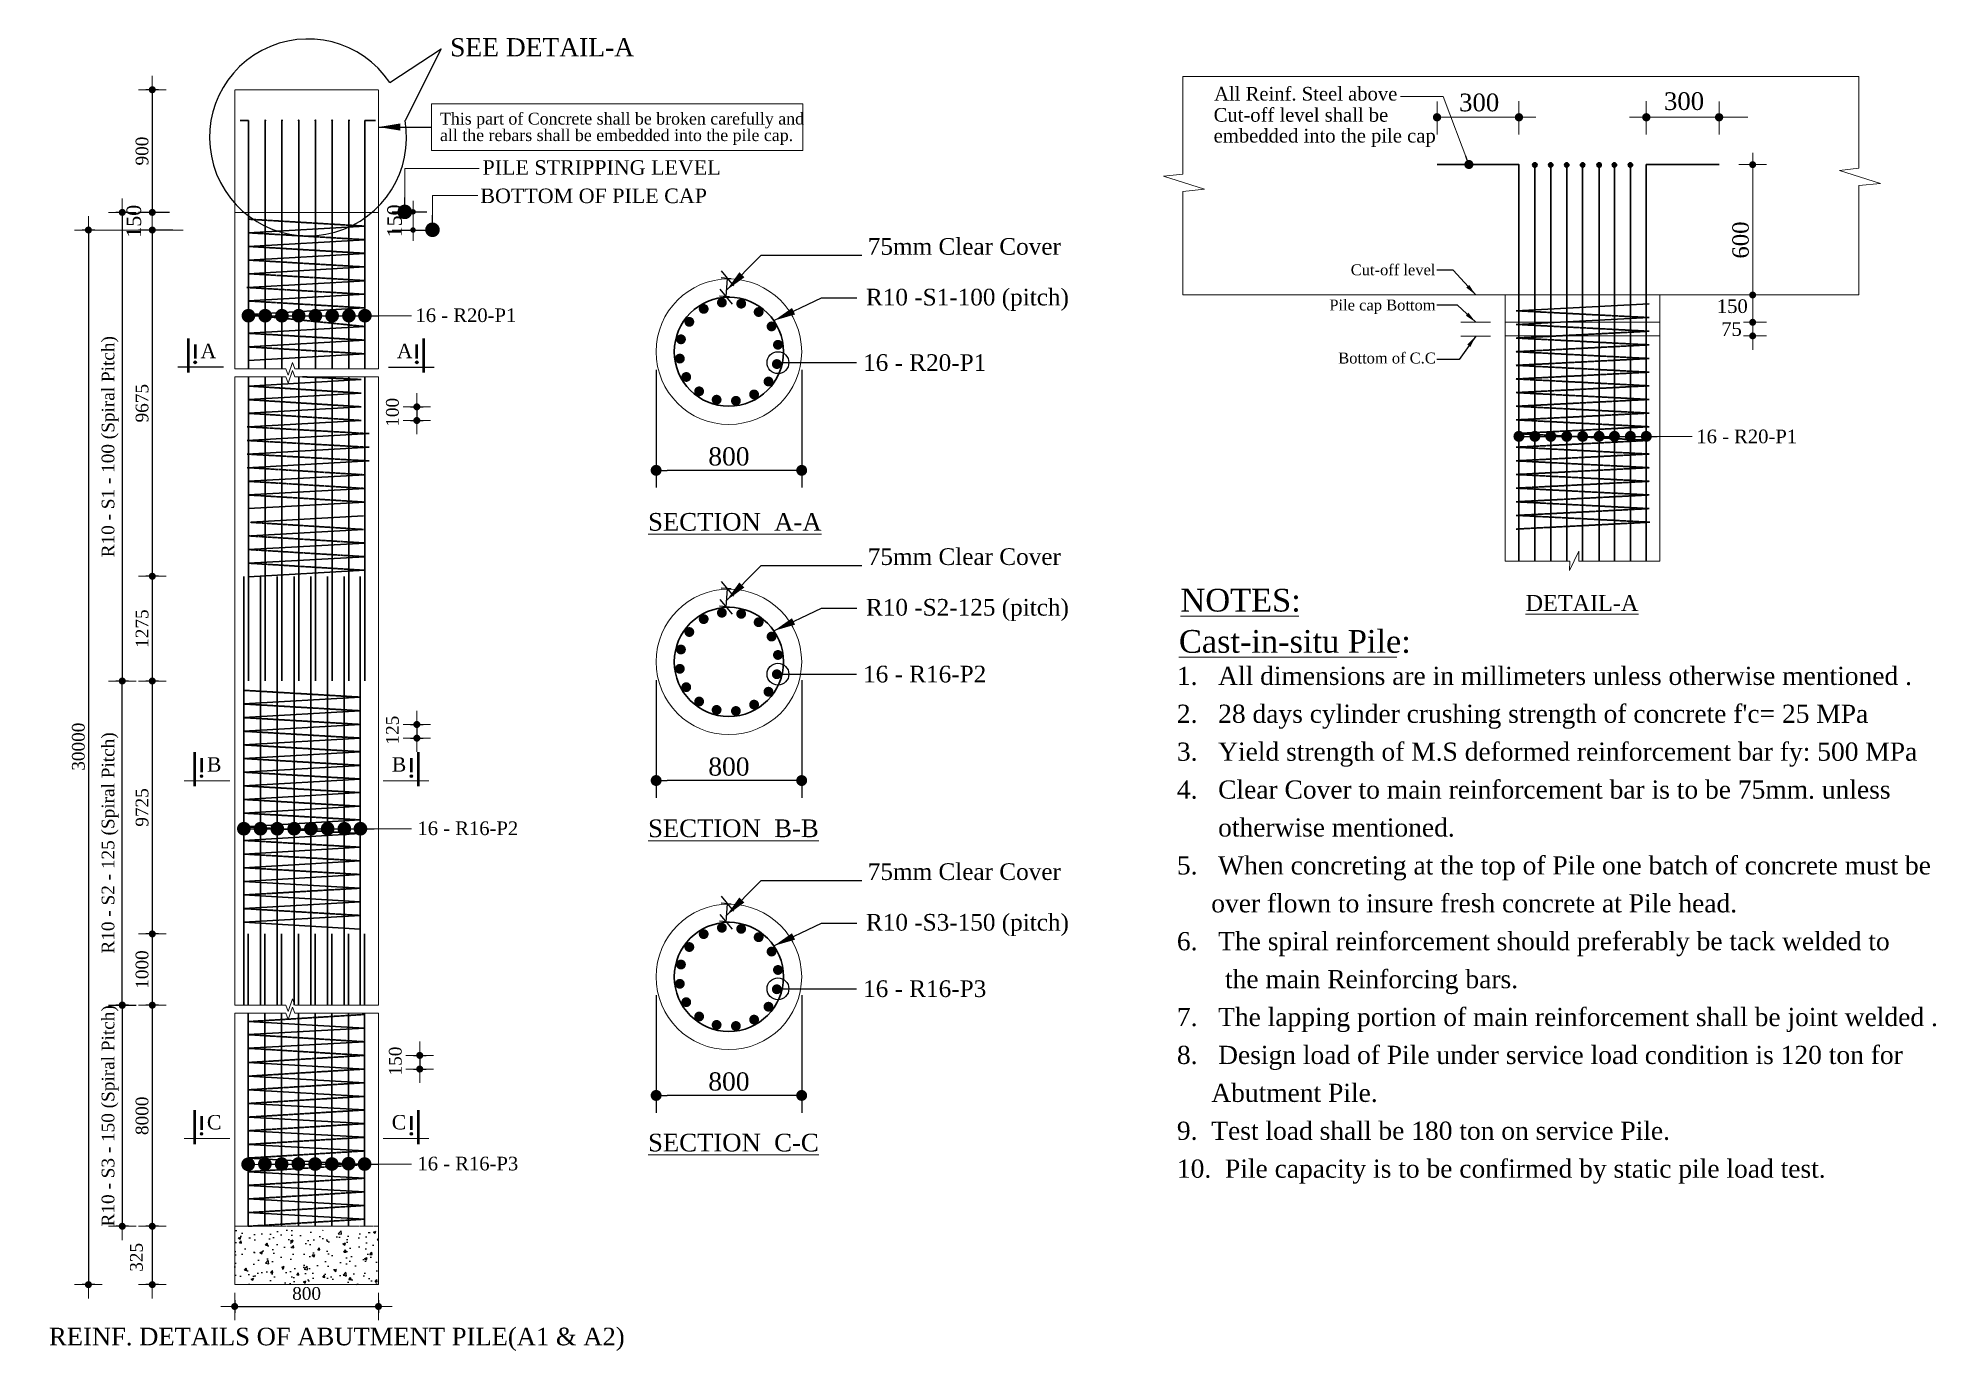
# Model space of a CAD drawing. Header units: inches. Extents: x -396 to 84373, y -33132 to 10226.
# Drawn here: x -396 to 10035, y -14051 to -6833 of the extents above; entities that cross this region are included whole.
import ezdxf

# ---------------------------------------------------------------- set-up
doc = ezdxf.new("R2010")
doc.units = ezdxf.units.IN
doc.header["$LTSCALE"] = 15
doc.header["$MEASUREMENT"] = 0
doc.header["$PDMODE"] = 3
doc.header["$PDSIZE"] = -15
for name, pattern in [('DASHED2', [0.375, 0.25, -0.125]), ('DASHEDX2', [38.1, 25.4, -12.7]), ('HIDDEN', [9.525, 6.35, -3.175])]:
    doc.linetypes.add(name, pattern=pattern)
for name, color, linetype, lineweight in [('dim', 7, 'Continuous', 18), ('L.L', 200, 'Continuous', 18), ('Reinf.', 12, 'Continuous', 30), ('text', 7, 'Continuous', 20)]:
    doc.layers.add(name, color=color, linetype=linetype, lineweight=lineweight)
for name, color, linetype in [('Dimision', 4, 'Continuous'), ('HATCH', 35, 'Continuous'), ('Pile', 7, 'Continuous'), ('raling', 6, 'Continuous')]:
    doc.layers.add(name, color=color, linetype=linetype)
doc.styles.get("Standard").update_dxf_attribs({"font": 'times.ttf'})
doc.dimstyles.new('ALTER', dxfattribs={"dimtxt": 110, "dimasz": 65, "dimexe": 95, "dimexo": 100, "dimgap": 30, "dimtad": 1, "dimdec": 0, "dimzin": 0, "dimdsep": 46, "dimtxsty": 'Standard', "dimblk": 'DOT', "dimcen": 35, "dimadec": 0, "dimazin": 0, "dimtfac": 1, "dimtdec": 0, "dimtofl": 0, "dimtmove": 0, "dimatfit": 3, "dimfxl": 1, "dimtolj": 1, "dimtzin": 0, "dimarcsym": 0})
doc.dimstyles.new('ISO-25', dxfattribs={"dimtxt": 75, "dimasz": 50, "dimexe": 95, "dimexo": 75.625, "dimgap": 60, "dimtad": 1, "dimdec": 1, "dimdsep": 46, "dimtxsty": 'Standard', "dimblk": 'DOT', "dimcen": 52.5, "dimclrd": 256, "dimclre": 256, "dimclrt": 256, "dimadec": 0, "dimazin": 0, "dimtfac": 1, "dimtdec": 1, "dimtix": 1, "dimtmove": 0, "dimatfit": 3, "dimldrblk": 'DOT', "dimfxl": 1, "dimlwd": -1, "dimarcsym": 0})
doc.dimstyles.new('ISO-70', dxfattribs={"dimscale": 0, "dimtxt": 70, "dimasz": 0.75, "dimexe": 35, "dimexo": 35, "dimgap": 20, "dimtad": 1, "dimdec": 0, "dimlfac": -1, "dimzin": 1, "dimdsep": 46, "dimtxsty": 'Standard', "dimblk": 'DIM', "dimcen": 60, "dimclrd": 256, "dimclre": 256, "dimclrt": 256, "dimadec": 0, "dimazin": 0, "dimtfac": 1, "dimtdec": 0, "dimtix": 1, "dimtofl": 0, "dimtmove": 0, "dimatfit": 3, "dimldrblk": 'DOT', "dimfxl": 35, "dimfxlon": 1, "dimtolj": 1, "dimlwd": 25, "dimarcsym": 0})

msp = doc.modelspace()

# ---------------------------------------------------------------- texts
at = {"layer": 'dim', "ltscale": 30, "char_height": 97.35, "attachment_point": 5}
for insert in [(7524.14, -7188.48), (8650.19, -7181.15)]:
    msp.add_mtext('\\A1;300', dxfattribs=dict(at, insert=insert))
at = {"layer": 'text'}
for s, height, p in [('SEE DETAIL-A', 100, (1868.78, -6934.33)), ('All Reinf. Steel above', 75, (6067.6, -7177.37)), ('This part of Concrete shall be broken carefully and', 65, (1812.93, -7309.2)), ('Cut-off level shall be ', 75, (6064.92, -7293.62)), ('all the rebars shall be embedded into the pile cap.', 65, (1812.93, -7399.88)), ('embedded into the pile cap', 75, (6064.92, -7407.99)), ('PILE STRIPPING LEVEL', 80, (2046.79, -7585.08)), ('BOTTOM OF PILE CAP', 80, (2034.93, -7740.96)), ('Cut-off level ', 60, (6818.32, -8137.65)), ('16 - R20-P1', 75, (1678.59, -8394.79)), ('Pile cap Bottom', 60, (6700.83, -8331.22)), ('150', 75, (8830.49, -8344.95)), ('75', 75, (8854.22, -8470.95)), ('A', 79.33, (497.11, -8593.38)), ('A', 79.33, (1576.24, -8593.38)), ('Bottom of C.C', 60, (6749.65, -8622.62)), ('16 - R20-P1', 75, (8717.62, -9061.03)), ('NOTES:', 125, (5882.78, -9986.13)), ('Cast-in-situ Pile:', 125, (5874.03, -10212.72)), ('B', 79.33, (532.11, -10866.12)), ('B', 79.33, (1547.9, -10866.12)), ('16 - R16-P2', 75, (1689.22, -11214.83)), ('C', 79.33, (532.11, -12832.91)), ('C', 79.33, (1547.9, -12832.91)), ('16 - R16-P3', 75, (1689.22, -13057.88))]:
    msp.add_text(s, height=height, dxfattribs=at).set_placement(p)
at = {"layer": 'text', "ltscale": 30}
msp.add_text('600', height=90, rotation=90, dxfattribs=at).set_placement((9005.44, -8045.94))
at = {"layer": 'text', "ltscale": 5}
for s, height, p in [(' %%uDETAIL-A', 88, (7745.93, -9983.18)), ('REINF. DETAILS OF ABUTMENT PILE(A1 & A2)', 96.8, (-335.66, -14019.55))]:
    msp.add_text(s, height=height, dxfattribs=at).set_placement(p)
at = {"layer": 'text', "ltscale": 30, "attachment_point": 1}
for s, insert, char_height, width in [('75mm Clear Cover', (4164.22, -7933.3), 91.6667, 1538.1279), ('R10 -S1-100 (pitch)', (4154.23, -8211.86), 91.6667, 1509.7376), ('16 - R20-P1', (4138.41, -8571.64), 91.6667, 1439.4059), ('{\\LSECTION  A-A}', (2956.48, -9444.41), 97.2, 6300.5129), ('75mm Clear Cover', (4164.22, -9638.39), 91.6667, 1538.1279), ('R10 -S2-125 (pitch)', (4154.23, -9916.96), 91.6667, 1509.7376), ('16 - R16-P2', (4138.41, -10283.94), 91.6667, 1439.4059), ('{\\LSECTION  B-B}', (2956.48, -11128.98), 97.2, 6300.5129), ('75mm Clear Cover', (4164.22, -11369.92), 91.6667, 1538.1279), ('R10 -S3-150 (pitch)', (4154.23, -11648.49), 91.6667, 1509.7376), ('16 - R16-P3', (4138.41, -12013.22), 91.6667, 1439.4059), ('{\\LSECTION  C-C}', (2956.48, -12856.48), 97.2, 6300.5129)]:
    msp.add_mtext(s, dxfattribs=dict(at, insert=insert, char_height=char_height, width=width))
at = {"layer": 'text', "ltscale": 30, "insert": (5863.04, -10289.53), "char_height": 100, "width": 4875.6237, "attachment_point": 1, "line_spacing_factor": 1.25}
msp.add_mtext("1.   All dimensions are in millimeters unless otherwise mentioned .\\P2.   28 days cylinder crushing strength of concrete f'c= 25 MPa \\P3.   Yield strength of M.S deformed reinforcement bar fy: 500 MPa  \\P4.   Clear Cover to main reinforcement bar is to be 75mm. unless \\P      otherwise mentioned.\\P5.   When concreting at the top of Pile one batch of concrete must be\\P     over flown to insure fresh concrete at Pile head.\\P6.   The spiral reinforcement should preferably be tack welded to \\P       the main Reinforcing bars.\\P7.   The lapping portion of main reinforcement shall be joint welded .\\P8.   Design load of Pile under service load condition is 120 ton for\\P     Abutment Pile.\\P9.  Test load shall be 180 ton on service Pile.\\P10.  Pile capacity is to be confirmed by static pile load test.", dxfattribs=at)

# ---------------------------------------------------------------- blocks, each defined once
blk = doc.blocks.new('_Dot')
at = {"color": 0, "linetype": 'ByBlock', "lineweight": -2}
blk.add_line((-0.5, 0), (-1, 0), dxfattribs=at)
at = {"color": 0, "linetype": 'ByBlock', "const_width": 0.5}
blk.add_lwpolyline([(-0.25, 0, 1), (0.25, 0, 1)], format="xyb", close=True, dxfattribs=at)
blk = doc.blocks.new('*D67')
at = {"layer": 'Defpoints', "color": 0, "ltscale": 30, "transparency": 16777216}
for p in [(3001, -11994), (3801, -11994), (3001, -12646)]:
    blk.add_point(p, dxfattribs=at)
at = {"layer": 'dim', "color": 0, "lineweight": -2, "ltscale": 30, "transparency": 16777216}
for p, q in [((3001, -12094), (3001, -12741)), ((3801, -12094), (3801, -12741)), ((3741, -12646), (3061, -12646))]:
    blk.add_line(p, q, dxfattribs=at)
at = {"layer": 'dim', "color": 0, "lineweight": -2, "ltscale": 30, "transparency": 16777216, "xscale": 60, "yscale": 60, "zscale": 60, "rotation": 180}
blk.add_blockref('_Dot', (3001, -12646), dxfattribs=at)
at = {"layer": 'dim', "color": 0, "lineweight": -2, "ltscale": 30, "transparency": 16777216, "xscale": 60, "yscale": 60, "zscale": 60}
blk.add_blockref('_Dot', (3801, -12646), dxfattribs=at)
at = {"layer": 'dim', "color": 0, "lineweight": 15, "ltscale": 30, "transparency": 16777216, "insert": (3401, -12570), "char_height": 100, "attachment_point": 5}
blk.add_mtext('\\A1;800', dxfattribs=at)
blk = doc.blocks.new('_Oblique')
at = {"color": 0, "linetype": 'ByBlock', "lineweight": -2}
blk.add_line((-0.5, -0.5), (0.5, 0.5), dxfattribs=at)
blk = doc.blocks.new('*D68')
at = {"layer": 'Defpoints', "color": 0, "ltscale": 30, "transparency": 16777216}
for p in [(3394, -11592), (3449, -11597), (3440, -11697)]:
    blk.add_point(p, dxfattribs=at)
at = {"layer": 'dim', "lineweight": -2, "ltscale": 30, "transparency": 16777216}
for p, q in [((3414, -11594), (3359, -11589)), ((3405, -11694), (3350, -11688))]:
    blk.add_line(p, q, dxfattribs=at)
at = {"layer": 'dim', "lineweight": 25, "ltscale": 30, "transparency": 16777216}
blk.add_line((3385, -11692), (3394, -11592), dxfattribs=at)
at = {"layer": 'dim', "lineweight": 25, "ltscale": 30, "transparency": 16777216, "xscale": 75, "yscale": 75, "zscale": 75}
for p, rotation in [((3394, -11592), 84.56619030632406), ((3385, -11692), 264.566190306324)]:
    blk.add_blockref('_Oblique', p, dxfattribs=dict(at, rotation=rotation))
at = {"layer": 'dim', "ltscale": 30, "transparency": 16777216, "insert": (3337, -11613), "char_height": 70, "attachment_point": 5, "rotation": 84.5662}
blk.add_mtext('\\A1;  ', dxfattribs=at)
blk = doc.blocks.new('*U65')
at = {"layer": 'Reinf.', "ltscale": 0.05, "const_width": 27}
blk.add_lwpolyline([(-13.5, 0, 1), (13.5, 0, 1)], format="xyb", close=True, dxfattribs=at)
blk = doc.blocks.new('*U66')
at = {"layer": 'dim', "color": 0, "linetype": 'ByBlock', "lineweight": -2, "transparency": 16777216}
for p, rotation in [((44013, -12953), 180), ((44119, -12959), 157.5), ((43834, -13059), 225), ((43913, -12988), 202.4999999999999), ((44215, -13005), 135), ((43788, -13155), 247.5), ((44286, -13084), 112.4999999999999), ((43782, -13261), 269.9999999999999), ((44321, -13185), 89.99999999999997), ((43817, -13362), 292.5000000000001), ((44269, -13387), 44.99999999999996), ((44315, -13291), 67.49999999999997), ((43888, -13441), 314.9999999999999), ((43984, -13487), 337.4999999999999), ((44190, -13458), 22.4999999999999)]:
    blk.add_blockref('*U65', p, dxfattribs=dict(at, rotation=rotation))
blk.add_blockref('*U65', (44090, -13493), dxfattribs=at)
blk = doc.blocks.new('*D69')
at = {"layer": 'Defpoints', "color": 0, "ltscale": 30, "transparency": 16777216}
for p in [(3001, -10263), (3801, -10263), (3001, -10915)]:
    blk.add_point(p, dxfattribs=at)
at = {"layer": 'dim', "color": 0, "lineweight": -2, "ltscale": 30, "transparency": 16777216}
for p, q in [((3001, -10363), (3001, -11010)), ((3801, -10363), (3801, -11010)), ((3741, -10915), (3061, -10915))]:
    blk.add_line(p, q, dxfattribs=at)
at = {"layer": 'dim', "color": 0, "lineweight": -2, "ltscale": 30, "transparency": 16777216, "xscale": 60, "yscale": 60, "zscale": 60, "rotation": 180}
blk.add_blockref('_Dot', (3001, -10915), dxfattribs=at)
at = {"layer": 'dim', "color": 0, "lineweight": -2, "ltscale": 30, "transparency": 16777216, "xscale": 60, "yscale": 60, "zscale": 60}
blk.add_blockref('_Dot', (3801, -10915), dxfattribs=at)
at = {"layer": 'dim', "color": 0, "lineweight": 15, "ltscale": 30, "transparency": 16777216, "insert": (3401, -10839), "char_height": 100, "attachment_point": 5}
blk.add_mtext('\\A1;800', dxfattribs=at)
blk = doc.blocks.new('*D70')
at = {"layer": 'Defpoints', "color": 0, "ltscale": 30, "transparency": 16777216}
for p in [(3394, -9861), (3449, -9866), (3440, -9965)]:
    blk.add_point(p, dxfattribs=at)
at = {"layer": 'dim', "lineweight": -2, "ltscale": 30, "transparency": 16777216}
for p, q in [((3414, -9862), (3359, -9857)), ((3405, -9962), (3350, -9957))]:
    blk.add_line(p, q, dxfattribs=at)
at = {"layer": 'dim', "lineweight": 25, "ltscale": 30, "transparency": 16777216}
blk.add_line((3385, -9960), (3394, -9861), dxfattribs=at)
at = {"layer": 'dim', "lineweight": 25, "ltscale": 30, "transparency": 16777216, "xscale": 75, "yscale": 75, "zscale": 75}
for p, rotation in [((3394, -9861), 84.56619030632406), ((3385, -9960), 264.566190306324)]:
    blk.add_blockref('_Oblique', p, dxfattribs=dict(at, rotation=rotation))
at = {"layer": 'dim', "ltscale": 30, "transparency": 16777216, "insert": (3337, -9882), "char_height": 70, "attachment_point": 5, "rotation": 84.5662}
blk.add_mtext('\\A1;  ', dxfattribs=at)
blk = doc.blocks.new('*U61')
at = {"layer": 'Reinf.', "ltscale": 0.05, "const_width": 27}
blk.add_lwpolyline([(-13.5, 0, 1), (13.5, 0, 1)], format="xyb", close=True, dxfattribs=at)
blk = doc.blocks.new('*U62')
at = {"layer": 'dim', "color": 0, "linetype": 'ByBlock', "lineweight": -2, "transparency": 16777216}
for p, rotation in [((44013, -12953), 180), ((44119, -12959), 157.5), ((43834, -13059), 225), ((43913, -12988), 202.4999999999999), ((44215, -13005), 135), ((43788, -13155), 247.5), ((44286, -13084), 112.4999999999999), ((43782, -13261), 269.9999999999999), ((44321, -13185), 89.99999999999997), ((43817, -13362), 292.5000000000001), ((44269, -13387), 44.99999999999996), ((44315, -13291), 67.49999999999997), ((43888, -13441), 314.9999999999999), ((43984, -13487), 337.4999999999999), ((44190, -13458), 22.4999999999999)]:
    blk.add_blockref('*U61', p, dxfattribs=dict(at, rotation=rotation))
blk.add_blockref('*U61', (44090, -13493), dxfattribs=at)
blk = doc.blocks.new('*D71')
at = {"layer": 'Defpoints', "color": 0, "ltscale": 30, "transparency": 16777216}
for p in [(3001, -8558), (3801, -8558), (3001, -9210)]:
    blk.add_point(p, dxfattribs=at)
at = {"layer": 'dim', "color": 0, "lineweight": -2, "ltscale": 30, "transparency": 16777216}
for p, q in [((3001, -8658), (3001, -9305)), ((3801, -8658), (3801, -9305)), ((3741, -9210), (3061, -9210))]:
    blk.add_line(p, q, dxfattribs=at)
at = {"layer": 'dim', "color": 0, "lineweight": -2, "ltscale": 30, "transparency": 16777216, "xscale": 60, "yscale": 60, "zscale": 60, "rotation": 180}
blk.add_blockref('_Dot', (3001, -9210), dxfattribs=at)
at = {"layer": 'dim', "color": 0, "lineweight": -2, "ltscale": 30, "transparency": 16777216, "xscale": 60, "yscale": 60, "zscale": 60}
blk.add_blockref('_Dot', (3801, -9210), dxfattribs=at)
at = {"layer": 'dim', "color": 0, "lineweight": 15, "ltscale": 30, "transparency": 16777216, "insert": (3401, -9134), "char_height": 100, "attachment_point": 5}
blk.add_mtext('\\A1;800', dxfattribs=at)
blk = doc.blocks.new('*D72')
at = {"layer": 'Defpoints', "color": 0, "ltscale": 30, "transparency": 16777216}
for p in [(3394, -8155), (3449, -8161), (3440, -8260)]:
    blk.add_point(p, dxfattribs=at)
at = {"layer": 'dim', "lineweight": -2, "ltscale": 30, "transparency": 16777216}
for p, q in [((3414, -8157), (3359, -8152)), ((3405, -8257), (3350, -8252))]:
    blk.add_line(p, q, dxfattribs=at)
at = {"layer": 'dim', "lineweight": 25, "ltscale": 30, "transparency": 16777216}
blk.add_line((3385, -8255), (3394, -8155), dxfattribs=at)
at = {"layer": 'dim', "lineweight": 25, "ltscale": 30, "transparency": 16777216, "xscale": 75, "yscale": 75, "zscale": 75}
for p, rotation in [((3394, -8155), 84.56619030632406), ((3385, -8255), 264.566190306324)]:
    blk.add_blockref('_Oblique', p, dxfattribs=dict(at, rotation=rotation))
at = {"layer": 'dim', "ltscale": 30, "transparency": 16777216, "insert": (3337, -8176), "char_height": 70, "attachment_point": 5, "rotation": 84.5662}
blk.add_mtext('\\A1;  ', dxfattribs=at)
blk = doc.blocks.new('*U63')
at = {"layer": 'Reinf.', "ltscale": 0.05, "const_width": 27}
blk.add_lwpolyline([(-13.5, 0, 1), (13.5, 0, 1)], format="xyb", close=True, dxfattribs=at)
blk = doc.blocks.new('*U64')
at = {"layer": 'dim', "color": 0, "linetype": 'ByBlock', "lineweight": -2, "transparency": 16777216}
for p, rotation in [((44013, -12953), 180), ((44119, -12959), 157.5), ((43834, -13059), 225), ((43913, -12988), 202.4999999999999), ((44215, -13005), 135), ((43788, -13155), 247.5), ((44286, -13084), 112.4999999999999), ((43782, -13261), 269.9999999999999), ((44321, -13185), 89.99999999999997), ((43817, -13362), 292.5000000000001), ((44269, -13387), 44.99999999999996), ((44315, -13291), 67.49999999999997), ((43888, -13441), 314.9999999999999), ((43984, -13487), 337.4999999999999), ((44190, -13458), 22.4999999999999)]:
    blk.add_blockref('*U63', p, dxfattribs=dict(at, rotation=rotation))
blk.add_blockref('*U63', (44090, -13493), dxfattribs=at)
blk = doc.blocks.new('DIM')
at = {"layer": 'dim'}
for p, q in [((-101, 0), (101, 0)), ((0, -101), (0, 101))]:
    blk.add_line(p, q, dxfattribs=at)
at = {"layer": 'dim', "const_width": 25.4}
blk.add_lwpolyline([(-13, 0, 1), (13, 0, 1)], format="xyb", close=True, dxfattribs=at)
blk = doc.blocks.new('*D73')
at = {"layer": 'Defpoints', "color": 0, "ltscale": 30, "transparency": 16777216}
for p in [(1386, -8861), (1388, -8936), (1686, -8936)]:
    blk.add_point(p, dxfattribs=at)
at = {"layer": 'dim', "lineweight": -2, "ltscale": 30, "transparency": 16777216}
for p, q in [((1651, -8861), (1721, -8861)), ((1651, -8936), (1721, -8936))]:
    blk.add_line(p, q, dxfattribs=at)
at = {"layer": 'dim', "lineweight": 25, "ltscale": 30, "transparency": 16777216}
blk.add_line((1686, -8862), (1686, -8936), dxfattribs=at)
at = {"layer": 'dim', "lineweight": 25, "ltscale": 30, "transparency": 16777216, "xscale": 0.75, "yscale": 0.75, "zscale": 0.75}
for p, rotation in [((1686, -8861), 90), ((1686, -8936), 270)]:
    blk.add_blockref('DIM', p, dxfattribs=dict(at, rotation=rotation))
at = {"layer": 'dim', "ltscale": 30, "transparency": 16777216, "insert": (1552, -8891), "char_height": 70, "attachment_point": 5, "rotation": 90}
blk.add_mtext('\\A1;100', dxfattribs=at)
blk = doc.blocks.new('*D74')
at = {"layer": 'Defpoints', "color": 0, "ltscale": 30, "transparency": 16777216}
for p in [(685, -7889), (232, -9792), (685, -9792)]:
    blk.add_point(p, dxfattribs=at)
at = {"layer": 'dim', "lineweight": -2, "ltscale": 30, "transparency": 16777216}
for p, q in [((267, -7889), (197, -7889)), ((267, -9792), (197, -9792))]:
    blk.add_line(p, q, dxfattribs=at)
at = {"layer": 'dim', "lineweight": 25, "ltscale": 30, "transparency": 16777216}
blk.add_line((232, -7890), (232, -9792), dxfattribs=at)
at = {"layer": 'dim', "lineweight": 25, "ltscale": 30, "transparency": 16777216, "xscale": 0.75, "yscale": 0.75, "zscale": 0.75}
for p, rotation in [((232, -7889), 90), ((232, -9792), 270)]:
    blk.add_blockref('DIM', p, dxfattribs=dict(at, rotation=rotation))
at = {"layer": 'dim', "lineweight": 15, "ltscale": 30, "transparency": 16777216, "insert": (176, -8841), "char_height": 70, "attachment_point": 5, "rotation": 90}
blk.add_mtext('\\A1;9675', dxfattribs=at)
blk = doc.blocks.new('*D75')
at = {"layer": 'Defpoints', "color": 0, "ltscale": 30, "transparency": 16777216}
for p in [(156, -7889), (-119, -13686), (685, -13686)]:
    blk.add_point(p, dxfattribs=at)
at = {"layer": 'dim', "lineweight": -2, "ltscale": 30, "transparency": 16777216}
for p, q in [((-84, -7889), (-154, -7889)), ((-84, -13686), (-154, -13686))]:
    blk.add_line(p, q, dxfattribs=at)
at = {"layer": 'dim', "lineweight": 25, "ltscale": 30, "transparency": 16777216}
blk.add_line((-119, -7890), (-119, -13685), dxfattribs=at)
at = {"layer": 'dim', "lineweight": 25, "ltscale": 30, "transparency": 16777216, "xscale": 0.75, "yscale": 0.75, "zscale": 0.75}
for p, rotation in [((-119, -7889), 90), ((-119, -13686), 270)]:
    blk.add_blockref('DIM', p, dxfattribs=dict(at, rotation=rotation))
at = {"layer": 'dim', "lineweight": 15, "ltscale": 30, "transparency": 16777216, "insert": (-174, -10729), "char_height": 70, "width": 255.11, "attachment_point": 5, "rotation": 90}
blk.add_mtext('\\A1;30000', dxfattribs=at)
blk = doc.blocks.new('*D76')
at = {"layer": 'Defpoints', "color": 0, "ltscale": 30, "transparency": 16777216}
for p in [(685, -9792), (232, -10368), (685, -10368)]:
    blk.add_point(p, dxfattribs=at)
at = {"layer": 'dim', "lineweight": -2, "ltscale": 30, "transparency": 16777216}
for p, q in [((267, -9792), (197, -9792)), ((267, -10368), (197, -10368))]:
    blk.add_line(p, q, dxfattribs=at)
at = {"layer": 'dim', "lineweight": 25, "ltscale": 30, "transparency": 16777216}
blk.add_line((232, -9793), (232, -10367), dxfattribs=at)
at = {"layer": 'dim', "lineweight": 25, "ltscale": 30, "transparency": 16777216, "xscale": 0.75, "yscale": 0.75, "zscale": 0.75}
for p, rotation in [((232, -9792), 90), ((232, -10368), 270)]:
    blk.add_blockref('DIM', p, dxfattribs=dict(at, rotation=rotation))
at = {"layer": 'dim', "lineweight": 15, "ltscale": 30, "transparency": 16777216, "insert": (176, -10080), "char_height": 70, "attachment_point": 5, "rotation": 90}
blk.add_mtext('\\A1;1275', dxfattribs=at)
blk = doc.blocks.new('*D77')
at = {"layer": 'Defpoints', "color": 0, "ltscale": 30, "transparency": 16777216}
for p in [(1381, -10607), (1383, -10682), (1686, -10682)]:
    blk.add_point(p, dxfattribs=at)
at = {"layer": 'dim', "lineweight": -2, "ltscale": 30, "transparency": 16777216}
for p, q in [((1651, -10607), (1721, -10607)), ((1651, -10682), (1721, -10682))]:
    blk.add_line(p, q, dxfattribs=at)
at = {"layer": 'dim', "lineweight": 25, "ltscale": 30, "transparency": 16777216}
blk.add_line((1686, -10607), (1686, -10681), dxfattribs=at)
at = {"layer": 'dim', "lineweight": 25, "ltscale": 30, "transparency": 16777216, "xscale": 0.75, "yscale": 0.75, "zscale": 0.75}
for p, rotation in [((1686, -10607), 90), ((1686, -10682), 270)]:
    blk.add_blockref('DIM', p, dxfattribs=dict(at, rotation=rotation))
at = {"layer": 'dim', "lineweight": 15, "ltscale": 30, "transparency": 16777216, "insert": (1552, -10638), "char_height": 70, "attachment_point": 5, "rotation": 90}
blk.add_mtext('\\A1;125', dxfattribs=at)
blk = doc.blocks.new('*D78')
at = {"layer": 'Defpoints', "color": 0, "ltscale": 30, "transparency": 16777216}
for p in [(685, -10368), (232, -11758), (753, -11758)]:
    blk.add_point(p, dxfattribs=at)
at = {"layer": 'dim', "lineweight": -2, "ltscale": 30, "transparency": 16777216}
for p, q in [((267, -10368), (197, -10368)), ((267, -11758), (197, -11758))]:
    blk.add_line(p, q, dxfattribs=at)
at = {"layer": 'dim', "lineweight": 25, "ltscale": 30, "transparency": 16777216}
blk.add_line((232, -10368), (232, -11757), dxfattribs=at)
at = {"layer": 'dim', "lineweight": 25, "ltscale": 30, "transparency": 16777216, "xscale": 0.75, "yscale": 0.75, "zscale": 0.75}
for p, rotation in [((232, -10368), 90), ((232, -11758), 270)]:
    blk.add_blockref('DIM', p, dxfattribs=dict(at, rotation=rotation))
at = {"layer": 'dim', "lineweight": 15, "ltscale": 30, "transparency": 16777216, "insert": (176, -11063), "char_height": 70, "width": 277.14, "attachment_point": 5, "rotation": 90}
blk.add_mtext('\\A1;9725', dxfattribs=at)
blk = doc.blocks.new('*D79')
at = {"layer": 'Defpoints', "color": 0, "ltscale": 30, "transparency": 16777216}
for p in [(685, -7118), (232, -7792), (685, -7792)]:
    blk.add_point(p, dxfattribs=at)
at = {"layer": 'dim', "lineweight": -2, "ltscale": 30, "transparency": 16777216}
for p, q in [((267, -7118), (197, -7118)), ((267, -7792), (197, -7792))]:
    blk.add_line(p, q, dxfattribs=at)
at = {"layer": 'dim', "lineweight": 25, "ltscale": 30, "transparency": 16777216}
blk.add_line((232, -7118), (232, -7792), dxfattribs=at)
at = {"layer": 'dim', "lineweight": 25, "ltscale": 30, "transparency": 16777216, "xscale": 0.75, "yscale": 0.75, "zscale": 0.75}
for p, rotation in [((232, -7118), 90), ((232, -7792), 270)]:
    blk.add_blockref('DIM', p, dxfattribs=dict(at, rotation=rotation))
at = {"layer": 'dim', "lineweight": 15, "ltscale": 30, "transparency": 16777216, "insert": (176, -7455), "char_height": 70, "attachment_point": 5, "rotation": 90}
blk.add_mtext('\\A1;900', dxfattribs=at)
blk = doc.blocks.new('*D80')
at = {"layer": 'Defpoints', "color": 0, "ltscale": 5, "transparency": 16777216}
for p in [(1475, -7789), (1475, -7889), (1665, -7889)]:
    blk.add_point(p, dxfattribs=at)
at = {"layer": 'dim', "lineweight": -2, "ltscale": 5, "transparency": 16777216}
for p, q in [((1551, -7789), (1740, -7789)), ((1551, -7889), (1740, -7889))]:
    blk.add_line(p, q, dxfattribs=at)
at = {"layer": 'dim', "ltscale": 5, "transparency": 16777216}
for p, q in [((1665, -7759), (1665, -7729)), ((1665, -7789), (1665, -7889)), ((1665, -7919), (1665, -7949))]:
    blk.add_line(p, q, dxfattribs=at)
at = {"layer": 'dim', "ltscale": 5, "transparency": 16777216, "xscale": 30, "yscale": 30, "zscale": 30}
for p, rotation in [((1665, -7789), 270), ((1665, -7889), 90)]:
    blk.add_blockref('_Dot', p, dxfattribs=dict(at, rotation=rotation))
at = {"layer": 'dim', "lineweight": 15, "ltscale": 5, "transparency": 16777216, "insert": (1564, -7839), "char_height": 80, "attachment_point": 5, "rotation": 90}
blk.add_mtext('150', dxfattribs=at)
blk = doc.blocks.new('*D88')
at = {"layer": 'Defpoints', "color": 0, "ltscale": 30, "transparency": 16777216}
for p in [(685, -11758), (232, -12150), (685, -12150)]:
    blk.add_point(p, dxfattribs=at)
at = {"layer": 'dim', "lineweight": -2, "ltscale": 30, "transparency": 16777216}
for p, q in [((267, -11758), (197, -11758)), ((267, -12150), (197, -12150))]:
    blk.add_line(p, q, dxfattribs=at)
at = {"layer": 'dim', "lineweight": 25, "ltscale": 30, "transparency": 16777216}
blk.add_line((232, -11759), (232, -12149), dxfattribs=at)
at = {"layer": 'dim', "lineweight": 25, "ltscale": 30, "transparency": 16777216, "xscale": 0.75, "yscale": 0.75, "zscale": 0.75}
for p, rotation in [((232, -11758), 90), ((232, -12150), 270)]:
    blk.add_blockref('DIM', p, dxfattribs=dict(at, rotation=rotation))
at = {"layer": 'dim', "lineweight": 15, "ltscale": 30, "transparency": 16777216, "insert": (176, -11954), "char_height": 70, "attachment_point": 5, "rotation": 90}
blk.add_mtext('\\A1;1000', dxfattribs=at)
blk = doc.blocks.new('*D89')
at = {"layer": 'Defpoints', "color": 0, "ltscale": 30, "transparency": 16777216}
for p in [(685, -12150), (232, -13365), (685, -13365)]:
    blk.add_point(p, dxfattribs=at)
at = {"layer": 'dim', "lineweight": -2, "ltscale": 30, "transparency": 16777216}
for p, q in [((267, -12150), (197, -12150)), ((267, -13365), (197, -13365))]:
    blk.add_line(p, q, dxfattribs=at)
at = {"layer": 'dim', "lineweight": 25, "ltscale": 30, "transparency": 16777216}
blk.add_line((232, -12151), (232, -13364), dxfattribs=at)
at = {"layer": 'dim', "lineweight": 25, "ltscale": 30, "transparency": 16777216, "xscale": 0.75, "yscale": 0.75, "zscale": 0.75}
for p, rotation in [((232, -12150), 90), ((232, -13365), 270)]:
    blk.add_blockref('DIM', p, dxfattribs=dict(at, rotation=rotation))
at = {"layer": 'dim', "lineweight": 15, "ltscale": 30, "transparency": 16777216, "insert": (176, -12758), "char_height": 70, "attachment_point": 5, "rotation": 90}
blk.add_mtext('\\A1;8000', dxfattribs=at)
blk = doc.blocks.new('*D81')
at = {"layer": 'Defpoints', "color": 0, "ltscale": 30, "transparency": 16777216}
for p in [(209, -7792), (67, -10368), (232, -10368)]:
    blk.add_point(p, dxfattribs=at)
at = {"layer": 'dim', "lineweight": -2, "ltscale": 30, "transparency": 16777216}
for p, q in [((102, -7792), (32, -7792)), ((102, -10368), (32, -10368))]:
    blk.add_line(p, q, dxfattribs=at)
at = {"layer": 'dim', "lineweight": 25, "ltscale": 30, "transparency": 16777216}
blk.add_line((67, -7793), (67, -10367), dxfattribs=at)
at = {"layer": 'dim', "lineweight": 25, "ltscale": 30, "transparency": 16777216, "xscale": 0.75, "yscale": 0.75, "zscale": 0.75}
for p, rotation in [((67, -7792), 90), ((67, -10368), 270)]:
    blk.add_blockref('DIM', p, dxfattribs=dict(at, rotation=rotation))
at = {"layer": 'dim', "lineweight": 15, "ltscale": 30, "transparency": 16777216, "insert": (0, -9080), "char_height": 70, "attachment_point": 5, "rotation": 90}
blk.add_mtext('\\A1;R10 - S1 - 100 (Spiral Pitch)', dxfattribs=at)
blk = doc.blocks.new('*D82')
at = {"layer": 'Defpoints', "color": 0, "ltscale": 30, "transparency": 16777216}
for p in [(67, -10368), (143, -10368), (232, -12149)]:
    blk.add_point(p, dxfattribs=at)
at = {"layer": 'dim', "lineweight": -2, "ltscale": 30, "transparency": 16777216}
for p, q in [((102, -10368), (32, -10368)), ((102, -12149), (32, -12149))]:
    blk.add_line(p, q, dxfattribs=at)
at = {"layer": 'dim', "lineweight": 25, "ltscale": 30, "transparency": 16777216}
blk.add_line((67, -12149), (67, -10368), dxfattribs=at)
at = {"layer": 'dim', "lineweight": 25, "ltscale": 30, "transparency": 16777216, "xscale": 0.75, "yscale": 0.75, "zscale": 0.75}
for p, rotation in [((67, -10368), 90), ((67, -12149), 270)]:
    blk.add_blockref('DIM', p, dxfattribs=dict(at, rotation=rotation))
at = {"layer": 'dim', "lineweight": 15, "ltscale": 30, "transparency": 16777216, "insert": (0, -11258), "char_height": 70, "attachment_point": 5, "rotation": 90}
blk.add_mtext('\\A1;R10 - S2 - 125 (Spiral Pitch)', dxfattribs=at)
blk = doc.blocks.new('*D83')
at = {"layer": 'Defpoints', "color": 0, "ltscale": 30, "transparency": 16777216}
for p in [(232, -12151), (67, -13365), (308, -13365)]:
    blk.add_point(p, dxfattribs=at)
at = {"layer": 'dim', "lineweight": -2, "ltscale": 30, "transparency": 16777216}
for p, q in [((102, -12151), (32, -12151)), ((102, -13365), (32, -13365))]:
    blk.add_line(p, q, dxfattribs=at)
at = {"layer": 'dim', "lineweight": 25, "ltscale": 30, "transparency": 16777216}
blk.add_line((67, -12152), (67, -13364), dxfattribs=at)
at = {"layer": 'dim', "lineweight": 25, "ltscale": 30, "transparency": 16777216, "xscale": 0.75, "yscale": 0.75, "zscale": 0.75}
for p, rotation in [((67, -12151), 90), ((67, -13365), 270)]:
    blk.add_blockref('DIM', p, dxfattribs=dict(at, rotation=rotation))
at = {"layer": 'dim', "lineweight": 15, "ltscale": 30, "transparency": 16777216, "insert": (0, -12758), "char_height": 70, "attachment_point": 5, "rotation": 90}
blk.add_mtext('\\A1;R10 - S3 - 150 (Spiral Pitch)', dxfattribs=at)
blk = doc.blocks.new('*D84')
at = {"layer": 'Defpoints', "color": 0, "ltscale": 5, "transparency": 16777216}
for p in [(401, -7792), (232, -7889), (421, -7889)]:
    blk.add_point(p, dxfattribs=at)
at = {"layer": 'dim', "lineweight": -2, "ltscale": 5, "transparency": 16777216}
for p, q in [((326, -7792), (157, -7792)), ((345, -7889), (157, -7889))]:
    blk.add_line(p, q, dxfattribs=at)
at = {"layer": 'dim', "ltscale": 5, "transparency": 16777216}
for p, q in [((232, -7762), (232, -7732)), ((232, -7792), (232, -7889)), ((232, -7919), (232, -7949))]:
    blk.add_line(p, q, dxfattribs=at)
at = {"layer": 'dim', "ltscale": 5, "transparency": 16777216, "xscale": 30, "yscale": 30, "zscale": 30}
for p, rotation in [((232, -7792), 270), ((232, -7889), 90)]:
    blk.add_blockref('_Dot', p, dxfattribs=dict(at, rotation=rotation))
at = {"layer": 'dim', "lineweight": 15, "ltscale": 5, "transparency": 16777216, "insert": (131, -7841), "char_height": 80, "attachment_point": 5, "rotation": 90}
blk.add_mtext('150', dxfattribs=at)
blk = doc.blocks.new('*D85')
at = {"layer": 'Defpoints', "color": 0, "ltscale": 30, "transparency": 16777216}
for p in [(685, -13365), (232, -13686), (1478, -13686)]:
    blk.add_point(p, dxfattribs=at)
at = {"layer": 'dim', "lineweight": -2, "ltscale": 30, "transparency": 16777216}
for p, q in [((267, -13365), (197, -13365)), ((267, -13686), (197, -13686))]:
    blk.add_line(p, q, dxfattribs=at)
at = {"layer": 'dim', "lineweight": 25, "ltscale": 30, "transparency": 16777216}
blk.add_line((232, -13366), (232, -13685), dxfattribs=at)
at = {"layer": 'dim', "lineweight": 25, "ltscale": 30, "transparency": 16777216, "xscale": 0.75, "yscale": 0.75, "zscale": 0.75}
for p, rotation in [((232, -13365), 90), ((232, -13686), 270)]:
    blk.add_blockref('DIM', p, dxfattribs=dict(at, rotation=rotation))
at = {"layer": 'dim', "lineweight": 15, "ltscale": 30, "transparency": 16777216, "insert": (145, -13536), "char_height": 70, "attachment_point": 5, "rotation": 90}
blk.add_mtext('\\A1;325', dxfattribs=at)
blk = doc.blocks.new('*D86')
at = {"layer": 'Defpoints', "color": 0, "ltscale": 30, "transparency": 16777216}
for p in [(1397, -12426), (1399, -12501), (1702, -12501)]:
    blk.add_point(p, dxfattribs=at)
at = {"layer": 'dim', "lineweight": -2, "ltscale": 30, "transparency": 16777216}
for p, q in [((1667, -12426), (1737, -12426)), ((1667, -12501), (1737, -12501))]:
    blk.add_line(p, q, dxfattribs=at)
at = {"layer": 'dim', "lineweight": 25, "ltscale": 30, "transparency": 16777216}
blk.add_line((1702, -12427), (1702, -12500), dxfattribs=at)
at = {"layer": 'dim', "lineweight": 25, "ltscale": 30, "transparency": 16777216, "xscale": 0.75, "yscale": 0.75, "zscale": 0.75}
for p, rotation in [((1702, -12426), 90), ((1702, -12501), 270)]:
    blk.add_blockref('DIM', p, dxfattribs=dict(at, rotation=rotation))
at = {"layer": 'dim', "lineweight": 15, "ltscale": 30, "transparency": 16777216, "insert": (1568, -12457), "char_height": 70, "attachment_point": 5, "rotation": 90}
blk.add_mtext('\\A1;150', dxfattribs=at)
blk = doc.blocks.new('*D87')
at = {"layer": 'Defpoints', "color": 0, "ltscale": 30, "transparency": 16777216}
for p in [(685, -13686), (1475, -13686), (1475, -13806)]:
    blk.add_point(p, dxfattribs=at)
at = {"layer": 'dim', "lineweight": -2, "ltscale": 30, "transparency": 16777216}
for p, q in [((685, -13771), (685, -13841)), ((1475, -13771), (1475, -13841))]:
    blk.add_line(p, q, dxfattribs=at)
at = {"layer": 'dim', "lineweight": 25, "ltscale": 30, "transparency": 16777216}
blk.add_line((686, -13806), (1475, -13806), dxfattribs=at)
at = {"layer": 'dim', "lineweight": 25, "ltscale": 30, "transparency": 16777216, "xscale": 0.75, "yscale": 0.75, "zscale": 0.75, "rotation": 180}
blk.add_blockref('DIM', (685, -13806), dxfattribs=at)
at = {"layer": 'dim', "lineweight": 25, "ltscale": 30, "transparency": 16777216, "xscale": 0.75, "yscale": 0.75, "zscale": 0.75}
blk.add_blockref('DIM', (1475, -13806), dxfattribs=at)
at = {"layer": 'dim', "lineweight": 15, "ltscale": 30, "transparency": 16777216, "insert": (1080, -13735), "char_height": 70, "attachment_point": 5}
blk.add_mtext('\\A1;800', dxfattribs=at)

# ---------------------------------------------------------------- dimensions: what is measured, and where the dimension line sits
at = {"layer": 'dim', "lineweight": 15, "ltscale": 30}
for base, p1, p2, angle, text, override, picture, middle in [((231.76, -7792.37), (685.49, -7117.57), (685.49, -7792.37), 90, '900', {"dimscale": 1}, '*D79', (176.05, -7454.97)), ((67.28, -10367.52), (209.33, -7792.37), (231.76, -10367.52), 90, 'R10 - S1 - 100 (Spiral Pitch)', {"dimscale": 1, "dimtmove": 1}, '*D81', (0.35, -9079.95)), ((231.76, -9792.37), (685.49, -7889.3), (685.49, -9792.37), 90, '9675', {"dimscale": 1, "dimtmove": 1}, '*D74', (176.05, -8840.84)), ((231.76, -10367.52), (685.49, -9792.37), (685.49, -10367.52), 90, '1275', {"dimscale": 1, "dimtmove": 1}, '*D76', (176.05, -10079.95)), ((67.28, -10367.52), (231.76, -12149.45), (143.33, -10367.52), 270, 'R10 - S2 - 125 (Spiral Pitch)', {"dimscale": 1, "dimtmove": 1}, '*D82', (0.35, -11258.48)), ((231.76, -11758.21), (685.49, -10367.52), (753.49, -11758.21), 90, '9725', {"dimscale": 1, "dimtmove": 1}, '*D78', (176.05, -11062.86)), ((231.76, -12150.2), (685.49, -11758.21), (685.49, -12150.2), 90, '1000', {"dimscale": 1, "dimtmove": 1}, '*D88', (176.15, -11954.2)), ((231.76, -13365.17), (685.49, -12150.2), (685.49, -13365.17), 90, '8000', {"dimscale": 1, "dimtmove": 1}, '*D89', (176.15, -12757.68))]:
    dim = msp.add_linear_dim(base=base, p1=p1, p2=p2, angle=angle, text=text, dimstyle='ISO-70', override=override, dxfattribs=at)
    dim.commit()
    dim.dimension.update_dxf_attribs({"geometry": picture, "text_midpoint": middle})
for base, p1, p2, text, override, picture, middle in [((-118.84, -13686.02), (155.71, -7889.3), (685.49, -13686.02), '30000', {"dimscale": 1}, '*D75', (-118.84, -10728.74)), ((1685.99, -10681.86), (1380.9, -10606.71), (1382.8, -10681.86), '125', {"dimscale": 1, "dimtmove": 2}, '*D77', (1552.3, -10637.9)), ((67.28, -13365.17), (231.76, -12150.95), (307.81, -13365.17), 'R10 - S3 - 150 (Spiral Pitch)', {"dimscale": 1, "dimtmove": 1}, '*D83', (67.28, -12758.06)), ((1701.92, -12500.99), (1396.83, -12425.84), (1398.73, -12500.99), '150', {"dimscale": 1, "dimtmove": 2}, '*D86', (1568.23, -12457.03)), ((231.76, -13686.02), (685.49, -13365.17), (1478.17, -13686.02), '325', {"dimscale": 1, "dimtmove": 1}, '*D85', (200.85, -13536.02))]:
    dim = msp.add_linear_dim(base=base, p1=p1, p2=p2, angle=90, text=text, dimstyle='ISO-70', override=override, dxfattribs=at)
    dim.commit()
    dim.dimension.update_dxf_attribs({"geometry": picture, "text_midpoint": middle, "dimtype": 160})
at = {"layer": 'dim', "lineweight": 15, "ltscale": 5}
for base, p1, p2, picture, middle in [((231.76, -7889.3), (401.18, -7792.37), (421.06, -7889.3), '*D84', (131.07, -7840.84)), ((1664.76, -7889.3), (1475.46, -7789.3), (1475.46, -7889.3), '*D80', (1564.07, -7839.3))]:
    dim = msp.add_linear_dim(base=base, p1=p1, p2=p2, angle=90, text='150', dimstyle='ISO-25', override={"dimtxt": 80, "dimasz": 30, "dimexe": 75}, dxfattribs=at)
    dim.commit()
    dim.dimension.update_dxf_attribs({"geometry": picture, "text_midpoint": middle})
at = {"layer": 'dim', "ltscale": 30}
for base, p1, p2, angle, text, override, picture, middle, dimtype in [((3394.06, -8155.44), (3439.82, -8260.24), (3449.29, -8160.69), 84.56619, '  ', {"dimscale": 1, "dimasz": 75, "dimblk1": 'Oblique', "dimblk2": 'Oblique', "dimsah": 1}, '*D72', (3391.56, -8181.64), 161), ((1685.99, -8936.25), (1385.67, -8861.11), (1387.57, -8936.25), 90, '100', {"dimscale": 1, "dimtmove": 2}, '*D73', (1552.3, -8890.59), 160), ((3394.06, -9860.53), (3439.82, -9965.34), (3449.29, -9865.79), 84.56619, '  ', {"dimscale": 1, "dimasz": 75, "dimblk1": 'Oblique', "dimblk2": 'Oblique', "dimsah": 1}, '*D70', (3391.56, -9886.73), 161), ((3394.06, -11592.06), (3439.82, -11696.87), (3449.29, -11597.32), 84.56619, '  ', {"dimscale": 1, "dimasz": 75, "dimblk1": 'Oblique', "dimblk2": 'Oblique', "dimsah": 1}, '*D68', (3391.56, -11618.26), 161)]:
    dim = msp.add_linear_dim(base=base, p1=p1, p2=p2, angle=angle, text=text, dimstyle='ISO-70', override=override, dxfattribs=at)
    dim.commit()
    dim.dimension.update_dxf_attribs({"geometry": picture, "text_midpoint": middle, "dimtype": dimtype})
at = {"layer": 'dim', "lineweight": 15, "ltscale": 30}
for base, p1, p2, picture, middle in [((3000.92, -9209.71), (3800.92, -8557.71), (3000.92, -8557.71), '*D71', (3400.92, -9133.85)), ((3000.92, -10914.81), (3800.92, -10262.8), (3000.92, -10262.8), '*D69', (3400.92, -10838.94)), ((3000.92, -12646.34), (3800.92, -11994.33), (3000.92, -11994.33), '*D67', (3400.92, -12570.47))]:
    dim = msp.add_linear_dim(base=base, p1=p1, p2=p2, dimstyle='ALTER', override={"dimtxt": 100, "dimasz": 60, "dimgap": 25}, dxfattribs=at)
    dim.commit()
    dim.dimension.update_dxf_attribs({"geometry": picture, "text_midpoint": middle})
dim = msp.add_linear_dim(base=(1475.46, -13805.66), p1=(685.49, -13686.02), p2=(1475.46, -13686.02), text='800', dimstyle='ISO-70', override={"dimscale": 1, "dimgap": 35, "dimtmove": 1}, dxfattribs=at)
dim.commit()
dim.dimension.update_dxf_attribs({"geometry": '*D87', "text_midpoint": (1080.47, -13805.66), "dimtype": 160})

# ---------------------------------------------------------------- hatches: boundary and pattern name
at = {"layer": 'HATCH', "ltscale": 30}
h = msp.add_hatch(dxfattribs=at)
h.set_pattern_fill('AR-CONC', color=256, scale=20, style=0)
h.set_pattern_definition([(50, (6148.76, 38167.07), (143.45204, -12.55043), [15, -165]), (355, (6148.76, 38167.07), (-27.75027, 150.43843), [12, -132]), (100.4514, (6160.71, 38166.03), (115.70188, 137.8879), [12.74804, -140.22842]), (46.1842, (6148.76, 38207.07), (213.4482, -33.1038), [22.5, -247.5]), (96.6356, (6166.55, 38204.32), (186.9325, 194.8236), [19.1221, -210.3426]), (351.1842, (6148.76, 38207.07), (186.9324, 194.8237), [18, -198]), (21, (6168.76, 38197.07), (119.3814, -80.52378), [15, -165]), (326, (6168.76, 38197.07), (48.66307, 145.03), [12, -132]), (71.4514, (6178.7, 38190.36), (168.04453, 64.5061), [12.74804, -140.22842]), (37.5, (6148.76, 38167.074), (2.43197, 66.57877), [0, -130.4, 0, -134, 0, -132.5]), (7.5, (6148.76, 38167.074), (52.61391, 78.88234), [0, -76.4, 0, -127.4, 0, -50.5]), (327.5, (6104.16, 38167.074), (106.764487, -4.510974), [0, -50, 0, -156, 0, -207]), (317.5, (6084.16, 38167.07), (116.63723, 20.021), [0, -65, 0, -103.6, 0, -147])])
h.paths.add_polyline_path([(1475.46, -13386.02), (685.49, -13386.02), (685.49, -13686.02), (1475.46, -13686.02)])
at = {"layer": 'Pile', "ltscale": 5}
h = msp.add_hatch(color=5, dxfattribs=at)
h.set_gradient(color1=(0, 0, 255), one_color=1, tint=1, name='CYLINDER')
h.paths.add_polyline_path([(460.81, -8616.3, 1), (475.68, -8616.3, 1)])
h = msp.add_hatch(color=5, dxfattribs=at)
h.set_gradient(color1=(0, 0, 255), one_color=1, tint=1, name='CYLINDER')
h.paths.add_polyline_path([(1693.19, -8616.3, -1), (1678.31, -8616.3, -1)])
at = {"layer": 'Reinf.', "ltscale": 0.05}
for points in [[(850.76, -7281.42, 1), (854.22, -7292.63, 1)], [(942.76, -7281.42, 1), (946.22, -7292.63, 1)], [(1034.76, -7281.42, 1), (1038.22, -7292.63, 1)], [(1126.76, -7281.42, 1), (1130.22, -7292.63, 1)], [(1218.76, -7281.42, 1), (1222.22, -7292.63, 1)], [(1310.76, -7281.42, 1), (1314.22, -7292.63, 1)]]:
    msp.add_hatch(color=256, dxfattribs=at).paths.add_polyline_path(points)
at = {"layer": 'Reinf.', "ltscale": 5}
for points in [[(7818.16, -7531.59, 1), (7842.16, -7531.59, 1)], [(7905.66, -7531.59, 1), (7929.66, -7531.59, 1)], [(7993.16, -7531.59, 1), (8017.16, -7531.59, 1)], [(8080.66, -7531.59, 1), (8104.66, -7531.59, 1)], [(8171.47, -7531.59, 1), (8195.47, -7531.59, 1)], [(8255.66, -7531.59, 1), (8279.66, -7531.59, 1)], [(8343.16, -7531.59, 1), (8367.16, -7531.59, 1)]]:
    msp.add_hatch(color=256, dxfattribs=at).paths.add_polyline_path(points)
at = {"layer": 'text', "ltscale": 5}
h = msp.add_hatch(color=5, dxfattribs=at)
h.set_gradient(color1=(0, 0, 255), one_color=1, tint=1, name='CYLINDER')
h.paths.add_polyline_path([(495.81, -10890.41, 1), (510.68, -10890.41, 1)])
h = msp.add_hatch(color=5, dxfattribs=at)
h.set_gradient(color1=(0, 0, 255), one_color=1, tint=1, name='CYLINDER')
h.paths.add_polyline_path([(1663.19, -10890.41, -1), (1648.31, -10890.41, -1)])
h = msp.add_hatch(color=5, dxfattribs=at)
h.set_gradient(color1=(0, 0, 255), one_color=1, tint=1, name='CYLINDER')
h.paths.add_polyline_path([(495.81, -12857.2, 1), (510.68, -12857.2, 1)])
h = msp.add_hatch(color=5, dxfattribs=at)
h.set_gradient(color1=(0, 0, 255), one_color=1, tint=1, name='CYLINDER')
h.paths.add_polyline_path([(1663.19, -12857.2, -1), (1648.31, -12857.2, -1)])

# ---------------------------------------------------------------- linework, layer by layer
at = {"layer": 'dim', "ltscale": 30}
for p, q in [((7292.77, -7363.29), (7292.77, -7182.53)), ((7742.77, -7363.29), (7742.77, -7180.73)), ((8442.77, -7363.29), (8442.77, -7180.73)), ((8842.77, -7363.29), (8842.77, -7182.53)), ((7835.95, -7269.12), (7284.71, -7269.12)), ((8349.58, -7269.12), (9000.82, -7269.12))]:
    msp.add_line(p, q, dxfattribs=at)
at = {"layer": 'Dimision', "lineweight": 15}
msp.add_line((1705.68, -7889.3), (1760.68, -7889.3), dxfattribs=at)
at = {"layer": 'L.L', "linetype": 'HIDDEN', "ltscale": 0.02}
for p, q in [((685.49, -7935.8), (685.49, -7117.57)), ((1475.46, -7117.57), (685.49, -7117.57)), ((1475.46, -7935.8), (1475.46, -7117.57))]:
    msp.add_line(p, q, dxfattribs=at)
at = {"layer": 'L.L', "ltscale": 5}
for p, q in [((1475.46, -7935.8), (1475.46, -8579.8)), ((685.49, -8488.48), (685.49, -8651.62)), ((1475.46, -8488.48), (1475.46, -8651.62)), ((685.49, -8695.69), (685.49, -9806.22)), ((1475.46, -8695.69), (1475.46, -9806.22)), ((1475.46, -9758.32), (1475.46, -10381.27)), ((1475.46, -10381.27), (1475.46, -11372.71)), ((1475.46, -11371.37), (1475.46, -12150.2)), ((685.49, -12194.27), (685.49, -13365.17)), ((685.49, -13365.17), (685.49, -13686.02)), ((1475.46, -13365.17), (1475.46, -13686.02)), ((685.49, -13686.02), (1475.46, -13686.02))]:
    msp.add_line(p, q, dxfattribs=at)
at = {"layer": 'L.L', "linetype": 'DASHED2'}
msp.add_line((685.49, -13365.17), (1475.46, -13365.17), dxfattribs=at)
at = {"layer": 'L.L', "ltscale": 5}
for points in [[(685.49, -8579.8), (685.49, -7935.8)], [(685.49, -8651.62), (965.49, -8651.62), (977.99, -8685.96), (1002.99, -8617.28), (1015.49, -8651.62), (1475.46, -8651.62)], [(685.49, -8695.69), (965.49, -8695.69), (977.99, -8730.04), (1002.99, -8661.35), (1015.49, -8695.69), (1475.46, -8695.69)], [(685.49, -9758.32), (685.49, -12150.2), (965.49, -12150.2), (977.99, -12184.54), (1002.99, -12115.85), (1015.49, -12150.2), (1475.46, -12150.2)], [(685.49, -12194.27), (965.49, -12194.27), (977.99, -12228.61), (1002.99, -12159.92), (1015.49, -12194.27), (1475.46, -12194.27)], [(1475.46, -13365.17), (1475.46, -12194.27)]]:
    msp.add_lwpolyline(points, dxfattribs=at)
for centre in [(3400.92, -8557.71), (3400.92, -10262.8), (3400.92, -11994.33)]:
    msp.add_circle(centre, 400, dxfattribs=at)
at = {"layer": 'Pile', "ltscale": 5}
for p, q in [((623.59, -8642.14), (372.42, -8642.14)), ((1530.41, -8642.14), (1781.57, -8642.14))]:
    msp.add_line(p, q, dxfattribs=at)
at = {"layer": 'Pile', "ltscale": 5, "const_width": 14.87}
for points in [[(429.92, -8673.43), (429.92, -8484.44)], [(468.24, -8595.47), (468.24, -8517.52)], [(1685.75, -8595.47), (1685.75, -8517.52)], [(1724.08, -8673.43), (1724.08, -8484.44)]]:
    msp.add_lwpolyline(points, dxfattribs=at)
at = {"layer": 'Pile', "ltscale": 5}
for centre in [(468.24, -8616.3), (1685.75, -8616.3)]:
    msp.add_circle(centre, 7.44, dxfattribs=at)
at = {"layer": 'raling', "ltscale": 30}
for p, q in [((1537.25, -7078.49), (1819.73, -6892.79)), ((1819.73, -6892.79), (1621.11, -7287.53))]:
    msp.add_line(p, q, dxfattribs=at)
msp.add_arc((1087.88, -7380.1), 541.2, 33.868976, 9.84846, dxfattribs=at)
at = {"layer": 'Reinf.', "ltscale": 5}
for p, q in [((760.49, -7287.02), (715.74, -7287.02)), ((852.49, -8579.8), (852.49, -7287.02)), ((944.49, -8579.8), (944.49, -7287.02)), ((1036.49, -8579.8), (1036.49, -7287.02)), ((1128.49, -8579.8), (1128.49, -7287.02)), ((1220.49, -8579.8), (1220.49, -7287.02)), ((1312.49, -8579.8), (1312.49, -7287.02)), ((1400.46, -7287.02), (1458.32, -7287.02)), ((760.49, -7904.06), (1400.46, -7867.14)), ((760.49, -7979.06), (1400.46, -7942.14)), ((760.49, -7979.06), (1400.46, -7942.14)), ((760.49, -8054.06), (1400.46, -8017.14)), ((760.49, -8129.06), (1400.46, -8092.14)), ((760.49, -8129.06), (1400.46, -8092.14)), ((754.66, -8205.14), (1404.64, -8167.64)), ((760.49, -8279.06), (1400.46, -8242.14)), ((760.49, -8279.06), (1400.46, -8242.14)), ((760.49, -8354.06), (1400.46, -8317.14)), ((760.49, -8354.06), (1400.46, -8317.14)), ((760.49, -8456.43), (1400.46, -8419.51)), ((760.49, -8456.43), (1400.46, -8419.51)), ((760.49, -8531.43), (1400.46, -8494.51)), ((760.49, -8531.43), (1400.46, -8494.51)), ((852.49, -8651.62), (852.49, -8488.48)), ((944.49, -8651.62), (944.49, -8488.48)), ((1036.49, -8651.62), (1036.49, -8488.48)), ((1128.49, -8651.62), (1128.49, -8488.48)), ((1220.49, -8651.62), (1220.49, -8488.48)), ((1312.49, -8651.62), (1312.49, -8488.48)), ((760.49, -8606.43), (1400.46, -8569.51)), ((760.49, -8746.46), (1379.96, -8710.67)), ((760.49, -8746.46), (1379.96, -8710.67)), ((852.49, -9806.22), (852.49, -8695.69)), ((944.49, -9806.22), (944.49, -8695.69)), ((1036.49, -9806.22), (1036.49, -8695.69)), ((1128.49, -9806.22), (1128.49, -8695.69)), ((1220.49, -9806.22), (1220.49, -8695.69)), ((1312.49, -9806.22), (1312.49, -8695.69)), ((760.49, -8821.46), (1379.96, -8785.67)), ((760.49, -8821.46), (1379.96, -8785.67)), ((760.49, -8896.46), (1379.96, -8860.67)), ((760.49, -8971.46), (1379.96, -8935.67)), ((760.49, -8971.46), (1379.96, -8935.67)), ((753.04, -9045.76), (1423.02, -9008.26)), ((753.04, -9120.76), (1423.02, -9083.26)), ((753.04, -9195.76), (1423.02, -9158.26)), ((760.49, -9270.34), (1399.96, -9234.55)), ((760.49, -9345.34), (1399.96, -9309.55)), ((760.49, -9420.34), (1399.96, -9384.55)), ((773.54, -9495.73), (1393.02, -9459.94)), ((773.54, -9570.73), (1393.02, -9534.94)), ((760.99, -9645.31), (1400.46, -9609.52)), ((760.99, -9720.31), (1400.46, -9684.52)), ((760.99, -9795.31), (1400.46, -9759.52)), ((827.22, -12150.2), (827.22, -9793.62)), ((852.49, -10367.52), (852.49, -9758.32)), ((919.22, -12150.2), (919.22, -9793.62)), ((944.49, -10367.52), (944.49, -9758.32)), ((1011.22, -12150.2), (1011.22, -9793.62)), ((1036.49, -10367.52), (1036.49, -9758.32)), ((1103.22, -12150.2), (1103.22, -9793.62)), ((1128.49, -10367.52), (1128.49, -9758.32)), ((1195.22, -12150.2), (1195.22, -9793.62)), ((1220.49, -10367.52), (1220.49, -9758.32)), ((1287.22, -12150.2), (1287.22, -9793.62)), ((1312.49, -10367.52), (1312.49, -9758.32)), ((735.22, -10494.12), (1375.19, -10456.62)), ((735.22, -10494.12), (1375.19, -10456.62)), ((735.22, -10569.12), (1375.19, -10531.62)), ((735.22, -10644.12), (1375.19, -10606.62)), ((735.22, -10644.12), (1375.19, -10606.62)), ((735.22, -10719.12), (1375.19, -10681.62)), ((735.22, -10794.12), (1375.19, -10756.62)), ((735.22, -10794.12), (1375.19, -10756.62)), ((735.22, -10869.12), (1375.19, -10831.62)), ((735.22, -10944.12), (1375.19, -10906.62)), ((735.22, -10944.12), (1375.19, -10906.62)), ((735.22, -11019.12), (1375.19, -10981.62)), ((735.22, -11094.12), (1375.19, -11056.62)), ((735.22, -11094.12), (1375.19, -11056.62)), ((735.22, -11169.12), (1375.19, -11131.62)), ((735.22, -11244.12), (1375.19, -11206.62)), ((735.22, -11244.12), (1375.19, -11206.62)), ((735.22, -11319.12), (1375.19, -11281.62)), ((735.22, -11319.12), (1375.19, -11281.62)), ((735.22, -11394.12), (1375.19, -11356.62)), ((735.22, -11394.12), (1375.19, -11356.62)), ((735.22, -11469.12), (1375.19, -11431.62)), ((735.22, -11469.12), (1375.19, -11431.62)), ((735.22, -11469.12), (1375.19, -11506.62)), ((735.22, -11469.12), (1375.19, -11506.62)), ((735.22, -11544.12), (1375.19, -11581.62)), ((735.22, -11544.12), (1375.19, -11581.62)), ((735.22, -11619.12), (1375.19, -11581.62)), ((735.22, -11619.12), (1375.19, -11581.62)), ((735.22, -11694.12), (1375.19, -11656.62)), ((735.22, -11694.12), (1375.19, -11656.62)), ((735.22, -11694.12), (1375.19, -11731.62)), ((850.75, -12150.2), (850.75, -11758.21)), ((942.75, -12150.2), (942.75, -11758.21)), ((1034.75, -12150.2), (1034.75, -11758.21)), ((1126.75, -12150.2), (1126.75, -11758.21)), ((1218.75, -12150.2), (1218.75, -11758.21)), ((1310.75, -12150.2), (1310.75, -11758.21)), ((850.75, -13038.17), (850.75, -12194.27)), ((942.75, -13038.17), (942.75, -12194.27)), ((1034.75, -13038.17), (1034.75, -12194.27)), ((1126.75, -13038.17), (1126.75, -12194.27)), ((1218.75, -13038.17), (1218.75, -12194.27)), ((1310.75, -13038.17), (1310.75, -12194.27)), ((1398.73, -12275.99), (758.75, -12240.17)), ((1398.73, -12275.99), (758.75, -12240.17)), ((1398.73, -12275.99), (758.75, -12311.81)), ((1398.73, -12275.99), (758.75, -12311.81)), ((1398.73, -12350.99), (758.75, -12386.81)), ((1398.73, -12350.99), (758.75, -12386.81)), ((1398.73, -12500.99), (758.75, -12465.17)), ((1398.73, -12500.99), (758.75, -12465.17)), ((1398.73, -12575.99), (758.75, -12540.17)), ((1398.73, -12575.99), (758.75, -12540.17)), ((1398.73, -12650.99), (758.75, -12615.17)), ((1398.73, -12650.99), (758.75, -12615.17)), ((1398.73, -12725.99), (758.75, -12690.17)), ((1398.73, -12725.99), (758.75, -12690.17)), ((1398.73, -12800.99), (758.75, -12765.17)), ((1398.73, -12800.99), (758.75, -12765.17)), ((1398.73, -12875.99), (758.75, -12840.17)), ((1398.73, -12875.99), (758.75, -12840.17)), ((1398.73, -12950.99), (758.75, -12915.17)), ((1398.73, -12950.99), (758.75, -12915.17)), ((1398.73, -13025.99), (758.75, -12990.17)), ((850.75, -13365.17), (850.75, -12990.27)), ((942.75, -13365.17), (942.75, -12990.27)), ((1034.75, -13365.17), (1034.75, -12990.27)), ((1126.75, -13365.17), (1126.75, -12990.27)), ((1218.75, -13365.17), (1218.75, -12990.27)), ((1310.75, -13365.17), (1310.75, -12990.27)), ((1398.73, -13100.99), (758.75, -13065.17)), ((1398.73, -13175.99), (758.75, -13140.17)), ((1398.73, -13250.99), (758.75, -13215.17)), ((1398.73, -13325.99), (758.75, -13290.17))]:
    msp.add_line(p, q, dxfattribs=at)
at = {"layer": 'Reinf.', "color": 5, "ltscale": 5}
for p, q in [((7830.27, -9708.84), (7830.27, -7527.7)), ((7917.77, -9708.84), (7917.77, -7527.7)), ((8005.27, -9708.84), (8005.27, -7527.7)), ((8092.77, -9708.84), (8092.77, -7527.7)), ((8183.58, -9708.84), (8183.58, -7527.7)), ((8267.77, -9708.84), (8267.77, -7527.7)), ((8355.27, -9708.84), (8355.27, -7527.7)), ((7727.77, -8332.76), (8457.77, -8295.26)), ((7727.77, -8407.76), (8457.77, -8370.26))]:
    msp.add_line(p, q, dxfattribs=at)
at = {"layer": 'Reinf.', "linetype": 'DASHEDX2', "ltscale": 0.007}
for p, q in [((1396.28, -7867.37), (756.3, -7829.29)), ((1400.46, -7942.14), (760.49, -7904.06)), ((1400.46, -8017.14), (760.49, -7979.06)), ((1400.46, -8092.14), (760.49, -8054.06)), ((1400.46, -8419.51), (758.4, -8354.22)), ((1400.46, -8494.51), (760.49, -8456.43)), ((1400.46, -8569.51), (760.49, -8531.43)), ((1400.46, -8569.51), (760.49, -8531.43)), ((1379.96, -8785.67), (760.49, -8746.46)), ((1379.96, -8710.67), (1057.11, -8695.69)), ((1379.96, -8860.67), (760.49, -8821.46)), ((1379.96, -8935.67), (760.49, -8896.46)), ((1423.02, -9158.26), (753.04, -9120.76)), ((1399.96, -9384.55), (760.49, -9345.34)), ((1393.02, -9534.94), (773.54, -9495.73)), ((1400.46, -9759.52), (760.99, -9720.31)), ((1375.19, -10456.62), (735.22, -10419.12)), ((1375.19, -10531.62), (735.22, -10494.12)), ((1375.19, -10606.62), (735.22, -10569.12)), ((1375.19, -10681.62), (735.22, -10644.12)), ((1375.19, -10756.62), (735.22, -10719.12)), ((1375.19, -10831.62), (735.22, -10794.12)), ((1375.19, -10906.62), (735.22, -10869.12)), ((1375.19, -10981.62), (735.22, -10944.12)), ((1375.19, -11056.62), (735.22, -11019.12)), ((1375.19, -11131.62), (735.22, -11094.12)), ((1375.19, -11206.62), (735.22, -11169.12)), ((1375.19, -11281.62), (735.22, -11244.12)), ((1375.19, -11356.62), (735.22, -11319.12)), ((1375.19, -11431.62), (735.22, -11394.12)), ((1375.19, -11506.62), (735.22, -11544.12)), ((1375.19, -11656.62), (735.22, -11619.12)), ((758.75, -12240.17), (1398.73, -12200.99)), ((758.75, -12240.17), (1398.73, -12200.99)), ((758.75, -12311.81), (1398.73, -12350.99)), ((758.75, -12311.81), (1398.73, -12350.99)), ((758.75, -12386.81), (1398.73, -12425.99)), ((758.75, -12465.17), (1398.73, -12425.99)), ((758.75, -12540.17), (1398.73, -12500.99)), ((758.75, -12540.17), (1398.73, -12500.99)), ((758.75, -12615.17), (1398.73, -12575.99)), ((758.75, -12615.17), (1398.73, -12575.99)), ((758.75, -12690.17), (1398.73, -12650.99)), ((758.75, -12690.17), (1398.73, -12650.99)), ((758.75, -12765.17), (1398.73, -12725.99)), ((758.75, -12765.17), (1398.73, -12725.99)), ((758.75, -12840.17), (1398.73, -12800.99)), ((758.75, -12915.17), (1398.73, -12875.99)), ((758.75, -12990.17), (1398.73, -12950.99)), ((758.75, -13065.17), (1398.73, -13025.99)), ((758.75, -13140.17), (1398.73, -13100.99)), ((758.75, -13215.17), (1398.73, -13175.99)), ((758.75, -13290.17), (1398.73, -13250.99)), ((758.75, -13365.17), (1398.73, -13325.99))]:
    msp.add_line(p, q, dxfattribs=at)
at = {"layer": 'Reinf.', "linetype": 'DASHEDX2', "ltscale": 0.01}
for p, q in [((1400.46, -8017.14), (760.49, -7979.06)), ((1400.46, -8167.14), (760.49, -8129.06)), ((1400.46, -8242.32), (750.49, -8204.82)), ((1400.46, -8317.14), (760.49, -8279.06)), ((1400.46, -8494.51), (760.49, -8456.43)), ((1379.96, -8785.67), (760.49, -8746.46)), ((1379.96, -8710.67), (1057.11, -8695.69)), ((1379.96, -8860.67), (760.49, -8821.46)), ((1423.02, -9008.26), (753.04, -8970.76)), ((1423.02, -9083.26), (753.04, -9045.76)), ((1399.96, -9234.55), (760.49, -9195.34)), ((1399.96, -9309.55), (760.49, -9270.34)), ((1400.46, -9609.52), (760.99, -9570.31)), ((1400.46, -9684.52), (760.99, -9645.31)), ((1375.19, -10456.62), (735.22, -10419.12)), ((1375.19, -10531.62), (735.22, -10494.12)), ((1375.19, -10606.62), (735.22, -10569.12)), ((1375.19, -10681.62), (735.22, -10644.12)), ((1375.19, -10756.62), (735.22, -10719.12)), ((1375.19, -10831.62), (735.22, -10794.12)), ((1375.19, -10906.62), (735.22, -10869.12)), ((1375.19, -10981.62), (735.22, -10944.12)), ((1375.19, -11056.62), (735.22, -11019.12)), ((1375.19, -11131.62), (735.22, -11094.12))]:
    msp.add_line(p, q, dxfattribs=at)
at = {"layer": 'Reinf.', "color": 5, "linetype": 'DASHEDX2', "ltscale": 0.007}
for p, q in [((8457.77, -8370.26), (7727.77, -8332.76)), ((8457.77, -8445.26), (7727.77, -8407.76)), ((7727.77, -8482.76), (8457.77, -8445.26)), ((8457.77, -8520.26), (7727.77, -8482.76)), ((7727.77, -8557.76), (8457.77, -8520.26)), ((8457.77, -8595.26), (7727.77, -8557.76)), ((7727.77, -8632.76), (8457.77, -8595.26)), ((8457.77, -8670.26), (7727.77, -8632.76)), ((7727.77, -8707.76), (8457.77, -8670.26)), ((8457.77, -8745.26), (7727.77, -8707.76)), ((7727.77, -8782.76), (8457.77, -8745.26)), ((8457.77, -8820.26), (7727.77, -8782.76)), ((7727.77, -8857.76), (8457.77, -8820.26)), ((8457.77, -8895.26), (7727.77, -8857.76)), ((7727.77, -8932.76), (8457.77, -8895.26)), ((8457.77, -8970.26), (7727.77, -8932.76)), ((7727.77, -9007.76), (8457.77, -8970.26)), ((8457.77, -9045.26), (7727.77, -9007.76)), ((7727.77, -9082.76), (8457.77, -9045.26)), ((7727.77, -9082.76), (8457.77, -9045.26)), ((8457.77, -9120.26), (7727.77, -9082.76)), ((8457.77, -9120.26), (7727.77, -9082.76)), ((7727.77, -9157.76), (8457.77, -9120.26)), ((7727.77, -9157.76), (8457.77, -9120.26)), ((8457.77, -9195.26), (7727.77, -9157.76)), ((8457.77, -9195.26), (7727.77, -9157.76)), ((7727.77, -9232.76), (8457.77, -9195.26)), ((7727.77, -9232.76), (8457.77, -9195.26)), ((8457.77, -9270.26), (7727.77, -9232.76)), ((8457.77, -9270.26), (7727.77, -9232.76)), ((7727.77, -9307.76), (8457.77, -9270.26)), ((7727.77, -9307.76), (8457.77, -9270.26)), ((8457.77, -9345.26), (7727.77, -9307.76)), ((7727.77, -9382.76), (8457.77, -9345.26)), ((8457.77, -9420.26), (7727.77, -9382.76)), ((7727.77, -9457.76), (8457.77, -9420.26)), ((8462.13, -9495.01), (7732.13, -9457.51)), ((7727.77, -9532.76), (8457.77, -9495.26))]:
    msp.add_line(p, q, dxfattribs=at)
at = {"layer": 'Reinf.', "ltscale": 5}
for points in [[(760.49, -8579.8), (760.49, -7287.02)], [(1400.46, -8579.8), (1400.46, -7287.02)], [(760.49, -8651.62), (760.49, -8488.48)], [(1400.46, -8651.62), (1400.46, -8488.48)], [(760.49, -9806.22), (760.49, -8695.69)], [(1400.46, -9806.22), (1400.46, -8695.69)], [(735.22, -12150.2), (735.22, -9793.62)], [(760.49, -10367.52), (760.49, -9758.32)], [(1375.19, -12150.2), (1375.19, -9793.62)], [(1400.46, -10367.52), (1400.46, -9758.32)], [(758.75, -12150.2), (758.75, -11758.21)], [(1398.73, -12150.2), (1398.73, -11758.21)], [(758.75, -13038.17), (758.75, -12194.27)], [(1398.73, -13038.17), (1398.73, -12194.27)], [(758.75, -13365.17), (758.75, -12990.27)], [(1398.73, -13365.17), (1398.73, -12990.27)]]:
    msp.add_lwpolyline(points, dxfattribs=at)
at = {"layer": 'Reinf.', "color": 5, "ltscale": 5}
for points in [[(7742.77, -7529.59), (7292.77, -7529.59)], [(7742.77, -9708.84), (7742.77, -7529.59), (7692.77, -7529.59)], [(8442.77, -9708.84), (8442.77, -7529.59), (8492.77, -7529.59)], [(8442.77, -7529.59), (8842.77, -7529.59)]]:
    msp.add_lwpolyline(points, dxfattribs=at)
at = {"layer": 'Reinf.', "ltscale": 5}
for centre in [(7830.16, -7531.59), (7917.66, -7531.59), (8005.16, -7531.59), (8092.66, -7531.59), (8183.47, -7531.59), (8267.66, -7531.59), (8355.16, -7531.59)]:
    msp.add_circle(centre, 12, dxfattribs=at)
at = {"layer": 'Reinf.', "ltscale": 0.05}
for centre in [(3400.92, -8557.71), (3400.92, -10262.8), (3400.92, -11994.33)]:
    msp.add_circle(centre, 300, dxfattribs=at)
at = {"layer": 'text', "ltscale": 30}
for p, q in [((9610.91, -7044.61), (5895.45, -7044.61)), ((9027.26, -8395.26), (9027.26, -7465.36)), ((9027.26, -7586.5), (9027.26, -7465.36)), ((9103.31, -7529.59), (8951.21, -7529.59)), ((8977.26, -7529.59), (9077.26, -7529.59)), ((1475.46, -7792.37), (685.49, -7792.37)), ((401.18, -7889.3), (-194.9, -7889.3)), ((401.18, -7889.3), (-194.9, -7889.3)), ((9610.91, -8246.01), (5895.45, -8246.01)), ((7667.77, -8246.01), (7667.77, -9708.84)), ((8517.77, -8246.01), (8517.77, -9708.84)), ((8977.26, -8245.87), (9077.26, -8245.87)), ((9103.31, -8245.87), (8987.02, -8245.87)), ((9027.26, -8246.62), (9027.26, -8395.26)), ((9027.26, -8471.92), (9027.26, -8319.81)), ((9027.26, -8319.96), (9027.26, -8472.06)), ((8517.77, -8396.01), (7667.77, -8396.01)), ((8977.26, -8395.87), (9077.26, -8395.87)), ((8977.26, -8396.01), (9077.26, -8396.01)), ((9103.31, -8395.87), (8987.02, -8395.87)), ((8987.02, -8396.01), (9103.31, -8396.01)), ((9027.26, -8394.9), (9027.26, -8547.01)), ((9027.26, -8396.62), (9027.26, -8470.2)), ((8517.77, -8471.01), (7667.77, -8471.01)), ((8977.26, -8470.95), (9077.26, -8470.95)), ((8987.02, -8470.95), (9103.31, -8470.95))]:
    msp.add_line(p, q, dxfattribs=at)
at = {"layer": 'text'}
for p, q in [((7587.33, -8246.01), (7423.33, -8246.01)), ((7587.33, -8396.01), (7423.33, -8396.01)), ((7587.33, -8471.81), (7423.33, -8471.81)), ((5882.78, -10011.13), (6533.64, -10011.13)), ((5874.03, -10237.72), (7072.39, -10237.72))]:
    msp.add_line(p, q, dxfattribs=at)
at = {"layer": 'text', "lineweight": 18, "ltscale": 5}
msp.add_line((1445.42, -8360.02), (1655.96, -8360.02), dxfattribs=at)
at = {"layer": 'text', "ltscale": 5}
for p, q in [((658.59, -10916.25), (407.42, -10916.25)), ((1500.41, -10916.25), (1751.57, -10916.25)), ((658.59, -12883.04), (407.42, -12883.04)), ((1500.41, -12883.04), (1751.57, -12883.04))]:
    msp.add_line(p, q, dxfattribs=at)
at = {"layer": 'text', "ltscale": 30}
for points in [[(5895.45, -7044.61), (5895.45, -7581.29), (5788.81, -7593.79), (6014.06, -7664.14), (5895.45, -7676.64), (5895.45, -8246.01)], [(9610.91, -7044.61), (9610.91, -7549.59), (9504.27, -7562.09), (9729.52, -7632.45), (9610.91, -7644.95), (9610.91, -8246.01)], [(7667.77, -9708.84), (8021.53, -9708.84), (8021.33, -9761.42), (8071.53, -9654.39), (8071.53, -9708.84), (8517.77, -9708.84)]]:
    msp.add_lwpolyline(points, dxfattribs=at)
at = {"layer": 'text', "ltscale": 5}
msp.add_lwpolyline([(1767.23, -7194.72), (3807.05, -7194.72), (3807.05, -7451.06), (1767.23, -7451.06)], close=True, dxfattribs=at)
at = {"layer": 'text', "ltscale": 30, "const_width": 19.01}
for points in [[(9027.26, -7539.1, 1), (9027.26, -7520.08, 1)], [(9027.26, -8255.37, 1), (9027.26, -8236.36, 1)], [(9027.26, -8405.37, 1), (9027.26, -8386.36, 1)], [(9027.26, -8386.5, 1), (9027.26, -8405.52, 1)], [(9027.26, -8461.45, 1), (9027.26, -8480.46, 1)]]:
    msp.add_lwpolyline(points, format="xyb", close=True, dxfattribs=at)
at = {"layer": 'text'}
msp.add_lwpolyline([(1645.42, -7889.3), (1799.8, -7889.3)], dxfattribs=at)
at = {"layer": 'text', "ltscale": 5, "const_width": 14.87}
for points in [[(464.92, -10947.54), (464.92, -10758.54)], [(503.24, -10869.58), (503.24, -10791.62)], [(1655.75, -10869.58), (1655.75, -10791.62)], [(1694.08, -10947.54), (1694.08, -10758.54)], [(464.92, -12914.33), (464.92, -12725.34)], [(1694.08, -12914.33), (1694.08, -12725.34)], [(503.24, -12836.37), (503.24, -12758.42)], [(1655.75, -12836.37), (1655.75, -12758.42)]]:
    msp.add_lwpolyline(points, dxfattribs=at)
at = {"layer": 'text', "ltscale": 5}
for centre in [(503.24, -10890.41), (1655.75, -10890.41), (503.24, -12857.2), (1655.75, -12857.2)]:
    msp.add_circle(centre, 7.44, dxfattribs=at)

# ---------------------------------------------------------------- block references
at = {"layer": 'dim', "ltscale": 30, "yscale": 45.5, "zscale": 45.5}
for p, xscale in [((7292.77, -7269.12), -45.5), ((8842.77, -7269.12), 45.5)]:
    msp.add_blockref('_Dot', p, dxfattribs=dict(at, xscale=xscale))
at = {"layer": 'dim', "ltscale": 30, "yscale": 45.5, "zscale": 45.5, "rotation": 180}
for p, xscale in [((7742.77, -7269.12), -45.5), ((8442.77, -7269.12), 45.5)]:
    msp.add_blockref('_Dot', p, dxfattribs=dict(at, xscale=xscale))
at = {"layer": 'dim'}
for name, p in [('*U64', (-40650.6, 4665.3)), ('*U62', (-40650.6, 2960.2)), ('*U66', (-40650.6, 1228.67))]:
    msp.add_blockref(name, p, dxfattribs=at)

msp.set_redraw_order([(e.dxf.handle, doc.entitydb.next_handle()) for e in msp.query("TEXT MTEXT ATTDEF DIMENSION ARC_DIMENSION")])  # texts and dimensions are drawn at this point

# ---------------------------------------------------------------- leaders
at = {"layer": 'text', "ltscale": 5}
for points, override in [([(7467.8, -7528.84), (7325.58, -7155.44), (7092.53, -7155.44)], {"dimtad": 0}), ([(1619.42, -7789.3), (1619.42, -7551.37), (2028.03, -7551.37)], {"dimasz": 80, "dimtad": 0}), ([(1771.87, -7887.69), (1771.87, -7699.84), (2021.1, -7699.84)], {"dimasz": 80, "dimtad": 0}), ([(1400.46, -8360.02), (1445.42, -8360.02)], {"dimasz": 75, "dimtad": 0}), ([(7742.77, -9023.12), (8594.31, -9023.12)], {"dimasz": 60, "dimtad": 0}), ([(7830.27, -9023.12), (8619.81, -9023.12)], {"dimasz": 60, "dimtad": 0}), ([(7917.77, -9023.12), (8619.81, -9023.12)], {"dimasz": 60, "dimtad": 0}), ([(8005.27, -9023.12), (8431.92, -9023.12)], {"dimasz": 60, "dimtad": 0}), ([(8092.77, -9023.12), (8519.42, -9023.12)], {"dimasz": 60, "dimtad": 0}), ([(8183.58, -9023.12), (8522.74, -9023.12)], {"dimasz": 60, "dimtad": 0}), ([(8267.77, -9023.12), (8606.92, -9023.12)], {"dimasz": 60, "dimtad": 0}), ([(8355.27, -9023.12), (8694.42, -9023.12)], {"dimasz": 60, "dimtad": 0}), ([(8442.77, -9023.12), (8594.31, -9023.12)], {"dimasz": 60, "dimtad": 0})]:
    msp.add_leader(points, dimstyle='ISO-25', override=override, dxfattribs=at)
at = {"layer": 'text', "lineweight": 13, "ltscale": 30}
for points, override in [([(1475.46, -7322.89), (1767.23, -7322.89)], {"dimasz": 120, "dimtad": 0}), ([(3387.91, -8220), (3578.51, -8027.4), (4131.64, -8027.4)], {"dimasz": 120, "dimtad": 0}), ([(3648, -8387.12), (3909.49, -8261.86), (4103.37, -8261.86)], {"dimasz": 120, "dimtad": 0}), ([(3670.44, -8617.98), (4102.53, -8617.98)], {"dimasz": 120, "dimtad": 0, "dimldrblk": 'DotBlank'}), ([(3387.91, -9925.09), (3578.51, -9732.5), (4131.64, -9732.5)], {"dimasz": 120, "dimtad": 0}), ([(3648, -10092.21), (3909.49, -9966.95), (4103.37, -9966.95)], {"dimasz": 120, "dimtad": 0}), ([(3670.44, -10330.28), (4102.53, -10330.28)], {"dimasz": 120, "dimtad": 0, "dimldrblk": 'DotBlank'}), ([(3387.91, -11656.62), (3578.51, -11464.03), (4131.64, -11464.03)], {"dimasz": 120, "dimtad": 0}), ([(3648, -11823.74), (3909.49, -11698.48), (4103.37, -11698.48)], {"dimasz": 120, "dimtad": 0}), ([(3670.44, -12059.56), (4102.53, -12059.56)], {"dimasz": 120, "dimtad": 0, "dimldrblk": 'DotBlank'})]:
    msp.add_leader(points, dimstyle='ALTER', override=override, dxfattribs=at)
at = {"layer": 'text'}
for points in [[(7505.33, -8246.01), (7380.83, -8110.34), (7290.81, -8110.34)], [(7505.33, -8396.01), (7405.22, -8301.88), (7290.81, -8301.88)], [(7505.33, -8471.81), (7413.89, -8601.54), (7290.81, -8601.54)]]:
    msp.add_leader(points, dimstyle='ALTER', override={"dimgap": 30, "dimtad": 0}, dxfattribs=at)
at = {"layer": 'text', "lineweight": 18, "ltscale": 5}
for points in [[(760.49, -8360.02), (1422.42, -8360.02)], [(852.49, -8360.02), (1353.42, -8360.02)], [(944.49, -8360.02), (1445.42, -8360.02)], [(1036.49, -8360.02), (1445.42, -8360.02)], [(1128.49, -8360.02), (1439.42, -8360.02)], [(1220.49, -8360.02), (1531.42, -8360.02)], [(1312.49, -8360.02), (1655.96, -8360.02)], [(1400.46, -8360.02), (1655.96, -8360.02)]]:
    msp.add_leader(points, dimstyle='ISO-25', override={"dimasz": 75, "dimtad": 0}, dxfattribs=at)
at = {"layer": 'text', "lineweight": 15, "ltscale": 5}
for points in [[(735.22, -11180.06), (1599.25, -11180.06)], [(826.81, -11180.06), (1599.23, -11180.06)], [(918.81, -11180.06), (1655.96, -11180.06)], [(1011.65, -11180.06), (1601.66, -11180.06)], [(1103.65, -11180.06), (1655.96, -11180.06)], [(1195.54, -11180.06), (1655.96, -11180.06)], [(1287.54, -11180.06), (1655.96, -11180.06)], [(1376.05, -11180.06), (1603.77, -11180.06)], [(758.75, -13024.79), (1599.25, -13023.11)], [(850.75, -13023.11), (1599.23, -13023.11)], [(942.75, -13023.11), (1655.96, -13023.11)], [(1034.75, -13023.11), (1601.66, -13023.11)], [(1126.75, -13023.11), (1655.96, -13023.11)], [(1218.75, -13023.11), (1655.96, -13023.11)], [(1310.75, -13021.06), (1655.96, -13023.11)], [(1398.73, -13023.11), (1603.77, -13023.11)]]:
    msp.add_leader(points, dimstyle='ISO-25', override={"dimasz": 75, "dimtad": 0}, dxfattribs=at)

doc.saveas('drawing.dxf')
